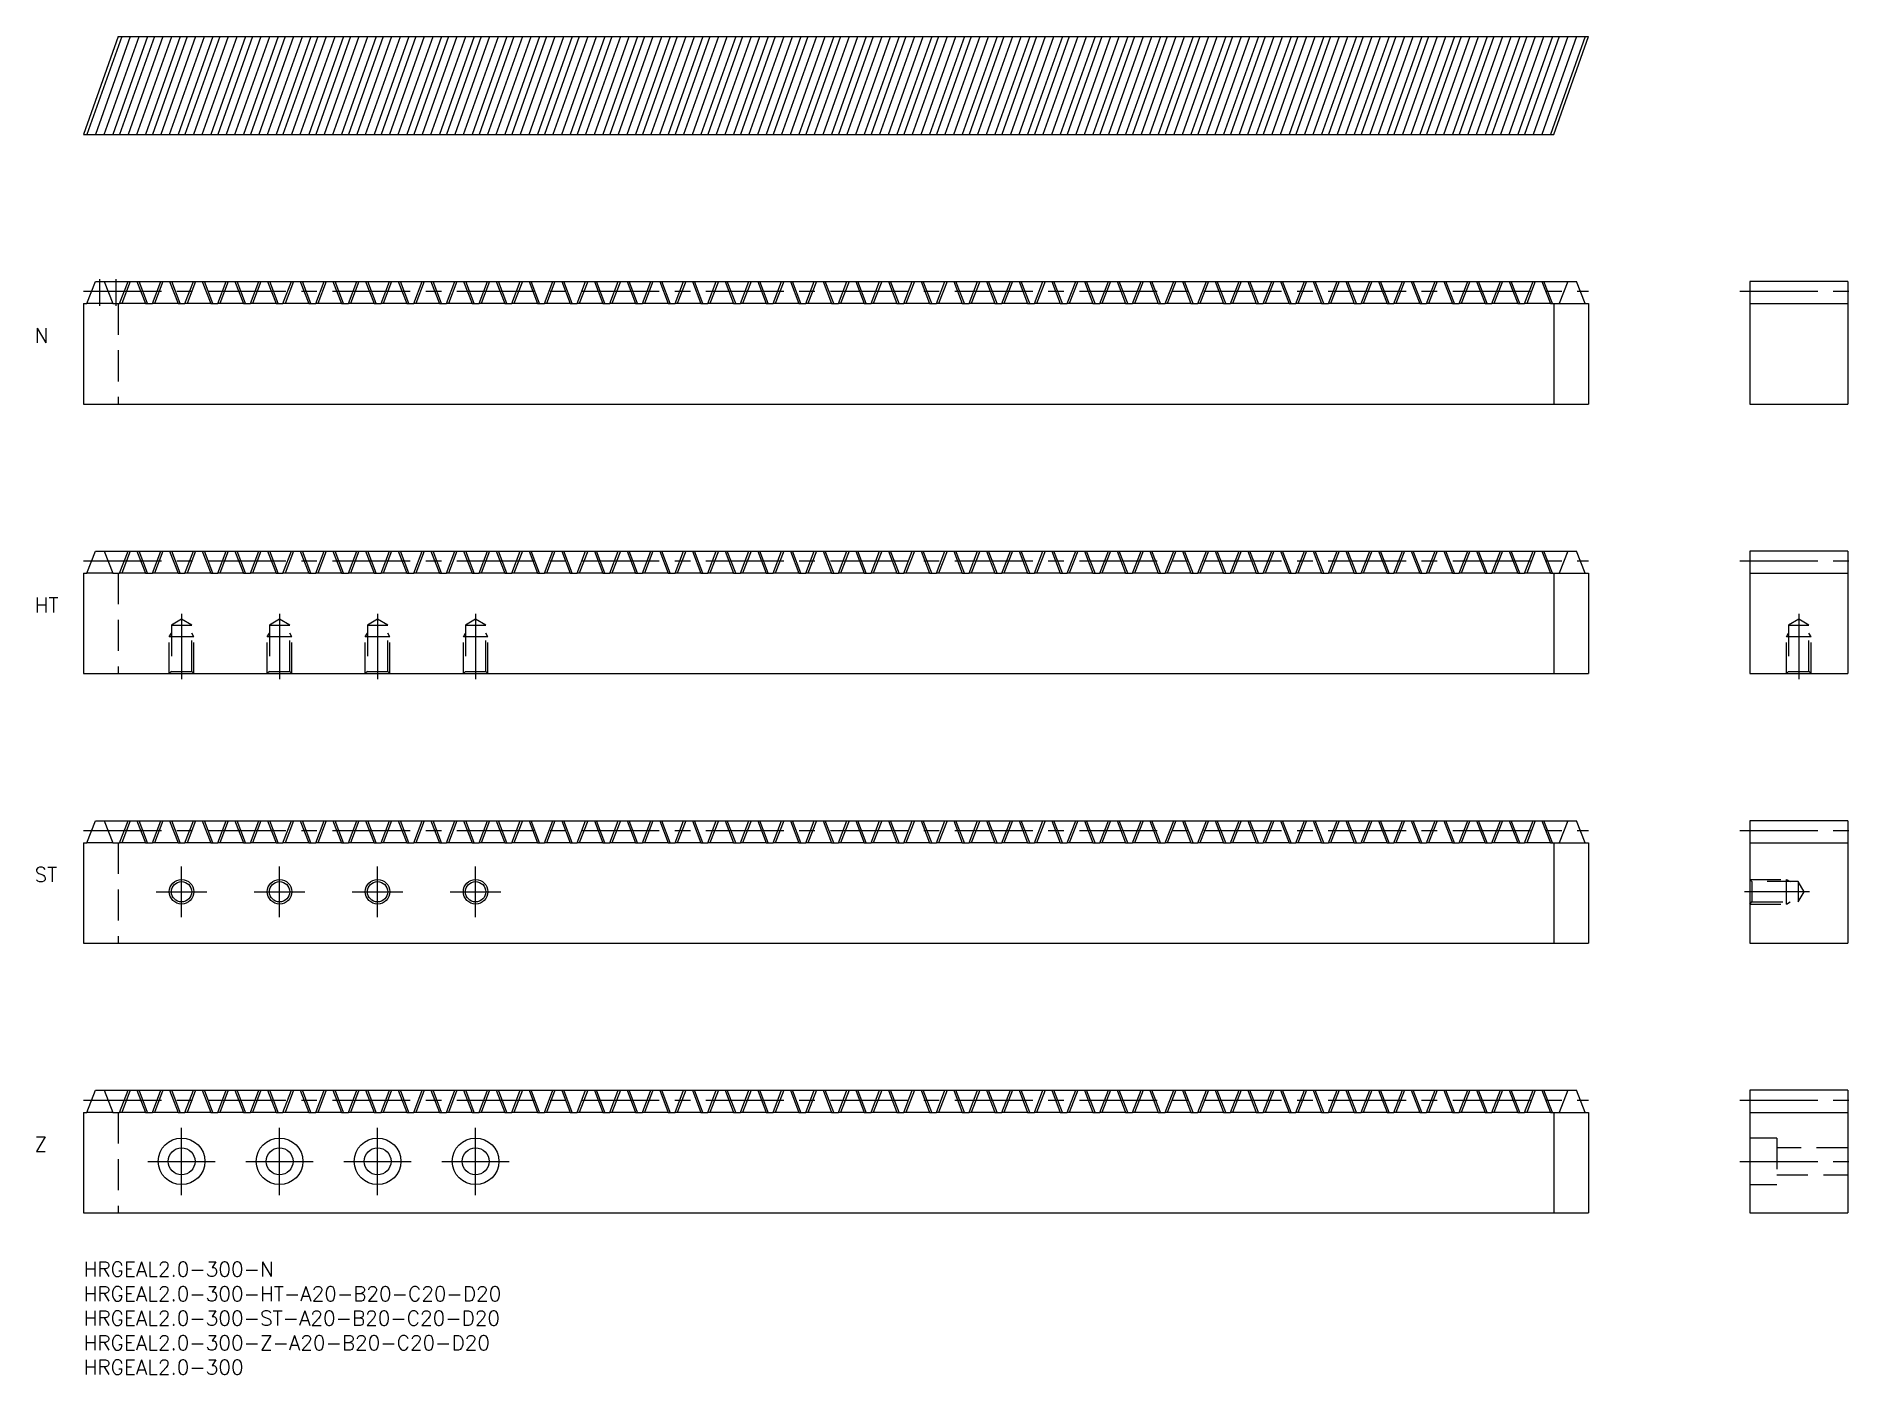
# Model space of a CAD drawing. Extents: x -10 to 362, y -23 to 250.
import ezdxf

# ---------------------------------------------------------------- set-up
doc = ezdxf.new("R2010")
doc.units = 0
doc.header["$LTSCALE"] = 0.5
doc.linetypes.add('CENTER', pattern=[50.8, 31.75, -6.35, 6.35, -6.35])
doc.linetypes.add('DASHED', pattern=[19.05, 12.7, -6.35])
for name, color, linetype in [('MSM_CENTER', 1, 'CENTER'), ('MSM_CONTINUOUS', 7, 'CONTINUOUS'), ('MSM_DASHED', 4, 'DASHED'), ('MSM_NARROW', 5, 'CONTINUOUS'), ('MSM_PART_NUMBER', 7, 'CONTINUOUS')]:
    doc.layers.add(name, color=color, linetype=linetype)
doc.styles.get("Standard").update_dxf_attribs({"font": 'txt.shx', "height": 3, "bigfont": 'bigfont.shx'})

msp = doc.modelspace()

# ---------------------------------------------------------------- texts
at = {"layer": 'MSM_PART_NUMBER'}
for s, p in [('N', (-10, 187.5)), ('HT', (-10, 132.5)), ('ST', (-10, 77.5)), ('Z', (-10, 22.5)), ('HRGEAL2.0-300-N', (0, -3)), ('HRGEAL2.0-300-HT-A20-B20-C20-D20', (0, -8)), ('HRGEAL2.0-300-ST-A20-B20-C20-D20', (0, -13)), ('HRGEAL2.0-300-Z-A20-B20-C20-D20', (0, -18)), ('HRGEAL2.0-300', (0, -23))]:
    msp.add_text(s, height=3, dxfattribs=at).set_placement(p)

# ---------------------------------------------------------------- linework, layer by layer
at = {"layer": 'MSM_CENTER'}
for p, q in [((0, 198), (307.09, 198)), ((3.33, 195.05), (3.33, 200.45)), ((6.67, 195.05), (6.67, 200.45)), ((338, 198), (362, 198)), ((0, 143), (307.09, 143)), ((338, 143), (362, 143)), ((20, 132.2), (20, 118.89)), ((40, 132.2), (40, 118.89)), ((60, 132.2), (60, 118.89)), ((80, 132.2), (80, 118.89)), ((350, 132.2), (350, 118.89)), ((0, 88), (307.09, 88)), ((338, 88), (362, 88)), ((20, 70.33), (20, 80.67)), ((40, 70.33), (40, 80.67)), ((60, 70.33), (60, 80.67)), ((80, 70.33), (80, 80.67)), ((14.83, 75.5), (25.17, 75.5)), ((34.83, 75.5), (45.17, 75.5)), ((54.83, 75.5), (65.17, 75.5)), ((74.83, 75.5), (85.17, 75.5)), ((352.21, 75.5), (338.9, 75.5)), ((0, 33), (307.09, 33)), ((338, 33), (362, 33)), ((20, 13.62), (20, 27.37)), ((40, 13.62), (40, 27.37)), ((60, 13.62), (60, 27.37)), ((80, 13.62), (80, 27.37)), ((13.12, 20.5), (26.87, 20.5)), ((33.12, 20.5), (46.87, 20.5)), ((53.13, 20.5), (66.88, 20.5)), ((73.12, 20.5), (86.88, 20.5)), ((338, 20.5), (362, 20.5))]:
    msp.add_line(p, q, dxfattribs=at)
at = {"layer": 'MSM_CONTINUOUS'}
for p, q in [((7.09, 250), (0, 230)), ((7.79, 250), (0.7, 230)), ((9.53, 250), (2.44, 230)), ((4.23, 230), (11.32, 250)), ((13.06, 250), (5.97, 230)), ((7.09, 250), (307.09, 250)), ((14.46, 250), (7.37, 230)), ((16.2, 250), (9.11, 230)), ((10.89, 230), (17.99, 250)), ((19.73, 250), (12.63, 230)), ((21.13, 250), (14.04, 230)), ((22.87, 250), (15.77, 230)), ((17.56, 230), (24.66, 250)), ((26.39, 250), (19.3, 230)), ((27.8, 250), (20.7, 230)), ((29.53, 250), (22.44, 230)), ((24.23, 230), (31.32, 250)), ((33.06, 250), (25.97, 230)), ((34.46, 250), (27.37, 230)), ((36.2, 250), (29.11, 230)), ((30.9, 230), (37.99, 250)), ((39.73, 250), (32.63, 230)), ((41.13, 250), (34.04, 230)), ((42.87, 250), (35.77, 230)), ((37.56, 230), (44.66, 250)), ((46.39, 250), (39.3, 230)), ((47.8, 250), (40.7, 230)), ((49.53, 250), (42.44, 230)), ((44.23, 230), (51.32, 250)), ((53.06, 250), (45.97, 230)), ((54.46, 250), (47.37, 230)), ((56.2, 250), (49.11, 230)), ((50.9, 230), (57.99, 250)), ((59.73, 250), (52.63, 230)), ((61.13, 250), (54.04, 230)), ((62.87, 250), (55.78, 230)), ((57.56, 230), (64.66, 250)), ((66.4, 250), (59.3, 230)), ((67.8, 250), (60.7, 230)), ((69.54, 250), (62.44, 230)), ((64.23, 230), (71.32, 250)), ((73.06, 250), (65.97, 230)), ((74.46, 250), (67.37, 230)), ((76.2, 250), (69.11, 230)), ((70.9, 230), (77.99, 250)), ((79.73, 250), (72.64, 230)), ((81.13, 250), (74.04, 230)), ((82.87, 250), (75.78, 230)), ((77.56, 230), (84.66, 250)), ((86.4, 250), (79.3, 230)), ((87.8, 250), (80.71, 230)), ((89.54, 250), (82.44, 230)), ((84.23, 230), (91.33, 250)), ((93.06, 250), (85.97, 230)), ((94.47, 250), (87.37, 230)), ((96.2, 250), (89.11, 230)), ((90.9, 230), (97.99, 250)), ((99.73, 250), (92.64, 230)), ((101.13, 250), (94.04, 230)), ((102.87, 250), (95.78, 230)), ((97.57, 230), (104.66, 250)), ((106.4, 250), (99.3, 230)), ((107.8, 250), (100.71, 230)), ((109.54, 250), (102.44, 230)), ((104.23, 230), (111.33, 250)), ((113.06, 250), (105.97, 230)), ((114.47, 250), (107.37, 230)), ((116.2, 250), (109.11, 230)), ((110.9, 230), (117.99, 250)), ((119.73, 250), (112.64, 230)), ((121.13, 250), (114.04, 230)), ((122.87, 250), (115.78, 230)), ((117.57, 230), (124.66, 250)), ((126.4, 250), (119.3, 230)), ((127.8, 250), (120.71, 230)), ((129.54, 250), (122.45, 230)), ((124.23, 230), (131.33, 250)), ((133.07, 250), (125.97, 230)), ((134.47, 250), (127.37, 230)), ((136.21, 250), (129.11, 230)), ((130.9, 230), (137.99, 250)), ((139.73, 250), (132.64, 230)), ((141.13, 250), (134.04, 230)), ((142.87, 250), (135.78, 230)), ((137.57, 230), (144.66, 250)), ((146.4, 250), (139.31, 230)), ((147.8, 250), (140.71, 230)), ((149.54, 250), (142.45, 230)), ((144.23, 230), (151.33, 250)), ((153.07, 250), (145.97, 230)), ((154.47, 250), (147.38, 230)), ((156.21, 250), (149.11, 230)), ((150.9, 230), (158, 250)), ((159.73, 250), (152.64, 230)), ((161.14, 250), (154.04, 230)), ((162.87, 250), (155.78, 230)), ((157.57, 230), (164.66, 250)), ((166.4, 250), (159.31, 230)), ((167.8, 250), (160.71, 230)), ((169.54, 250), (162.45, 230)), ((164.24, 230), (171.33, 250)), ((173.07, 250), (165.97, 230)), ((174.47, 250), (167.38, 230)), ((176.21, 250), (169.11, 230)), ((170.9, 230), (178, 250)), ((179.73, 250), (172.64, 230)), ((181.14, 250), (174.04, 230)), ((182.87, 250), (175.78, 230)), ((177.57, 230), (184.66, 250)), ((186.4, 250), (179.31, 230)), ((187.8, 250), (180.71, 230)), ((189.54, 250), (182.45, 230)), ((184.24, 230), (191.33, 250)), ((193.07, 250), (185.97, 230)), ((194.47, 250), (187.38, 230)), ((196.21, 250), (189.12, 230)), ((190.9, 230), (198, 250)), ((199.74, 250), (192.64, 230)), ((201.14, 250), (194.04, 230)), ((202.88, 250), (195.78, 230)), ((197.57, 230), (204.66, 250)), ((206.4, 250), (199.31, 230)), ((207.8, 250), (200.71, 230)), ((209.54, 250), (202.45, 230)), ((204.24, 230), (211.33, 250)), ((213.07, 250), (205.98, 230)), ((214.47, 250), (207.38, 230)), ((216.21, 250), (209.12, 230)), ((210.9, 230), (218, 250)), ((219.74, 250), (212.64, 230)), ((221.14, 250), (214.05, 230)), ((222.88, 250), (215.78, 230)), ((217.57, 230), (224.67, 250)), ((226.4, 250), (219.31, 230)), ((227.81, 250), (220.71, 230)), ((229.54, 250), (222.45, 230)), ((224.24, 230), (231.33, 250)), ((233.07, 250), (225.98, 230)), ((234.47, 250), (227.38, 230)), ((236.21, 250), (229.12, 230)), ((230.91, 230), (238, 250)), ((239.74, 250), (232.64, 230)), ((241.14, 250), (234.05, 230)), ((242.88, 250), (235.78, 230)), ((237.57, 230), (244.67, 250)), ((246.4, 250), (239.31, 230)), ((247.81, 250), (240.71, 230)), ((249.54, 250), (242.45, 230)), ((244.24, 230), (251.33, 250)), ((253.07, 250), (245.98, 230)), ((254.47, 250), (247.38, 230)), ((256.21, 250), (249.12, 230)), ((250.91, 230), (258, 250)), ((259.74, 250), (252.64, 230)), ((261.14, 250), (254.05, 230)), ((262.88, 250), (255.79, 230)), ((257.57, 230), (264.67, 250)), ((266.41, 250), (259.31, 230)), ((267.81, 250), (260.71, 230)), ((269.55, 250), (262.45, 230)), ((264.24, 230), (271.33, 250)), ((273.07, 250), (265.98, 230)), ((274.47, 250), (267.38, 230)), ((276.21, 250), (269.12, 230)), ((270.91, 230), (278, 250)), ((279.74, 250), (272.65, 230)), ((281.14, 250), (274.05, 230)), ((282.88, 250), (275.79, 230)), ((277.57, 230), (284.67, 250)), ((286.41, 250), (279.31, 230)), ((287.81, 250), (280.72, 230)), ((289.55, 250), (282.45, 230)), ((284.24, 230), (291.34, 250)), ((293.07, 250), (285.98, 230)), ((294.48, 250), (287.38, 230)), ((296.21, 250), (289.12, 230)), ((290.91, 230), (298, 250)), ((299.74, 250), (292.65, 230)), ((301.14, 250), (294.05, 230)), ((302.88, 250), (295.79, 230)), ((304.67, 250), (297.58, 230)), ((306.41, 250), (299.31, 230)), ((300, 230), (307.09, 250)), ((0, 230), (300, 230)), ((0.7, 195.5), (2.44, 200)), ((2.44, 200), (304.67, 200)), ((4.23, 200), (5.97, 195.5)), ((7.37, 195.5), (9.11, 200)), ((10.89, 200), (12.63, 195.5)), ((14.04, 195.5), (15.77, 200)), ((17.56, 200), (19.3, 195.5)), ((20.7, 195.5), (22.44, 200)), ((24.23, 200), (25.97, 195.5)), ((27.37, 195.5), (29.11, 200)), ((30.9, 200), (32.63, 195.5)), ((34.04, 195.5), (35.77, 200)), ((37.56, 200), (39.3, 195.5)), ((40.7, 195.5), (42.44, 200)), ((44.23, 200), (45.97, 195.5)), ((47.37, 195.5), (49.11, 200)), ((50.9, 200), (52.63, 195.5)), ((54.04, 195.5), (55.78, 200)), ((57.56, 200), (59.3, 195.5)), ((60.7, 195.5), (62.44, 200)), ((64.23, 200), (65.97, 195.5)), ((67.37, 195.5), (69.11, 200)), ((70.9, 200), (72.64, 195.5)), ((74.04, 195.5), (75.78, 200)), ((77.56, 200), (79.3, 195.5)), ((80.71, 195.5), (82.44, 200)), ((84.23, 200), (85.97, 195.5)), ((87.37, 195.5), (89.11, 200)), ((90.9, 200), (92.64, 195.5)), ((94.04, 195.5), (95.78, 200)), ((97.57, 200), (99.3, 195.5)), ((100.71, 195.5), (102.44, 200)), ((104.23, 200), (105.97, 195.5)), ((107.37, 195.5), (109.11, 200)), ((110.9, 200), (112.64, 195.5)), ((114.04, 195.5), (115.78, 200)), ((117.57, 200), (119.3, 195.5)), ((120.71, 195.5), (122.45, 200)), ((124.23, 200), (125.97, 195.5)), ((127.37, 195.5), (129.11, 200)), ((130.9, 200), (132.64, 195.5)), ((134.04, 195.5), (135.78, 200)), ((137.57, 200), (139.31, 195.5)), ((140.71, 195.5), (142.45, 200)), ((144.23, 200), (145.97, 195.5)), ((147.38, 195.5), (149.11, 200)), ((150.9, 200), (152.64, 195.5)), ((154.04, 195.5), (155.78, 200)), ((157.57, 200), (159.31, 195.5)), ((160.71, 195.5), (162.45, 200)), ((164.24, 200), (165.97, 195.5)), ((167.38, 195.5), (169.11, 200)), ((170.9, 200), (172.64, 195.5)), ((174.04, 195.5), (175.78, 200)), ((177.57, 200), (179.31, 195.5)), ((180.71, 195.5), (182.45, 200)), ((184.24, 200), (185.97, 195.5)), ((187.38, 195.5), (189.12, 200)), ((190.9, 200), (192.64, 195.5)), ((194.04, 195.5), (195.78, 200)), ((197.57, 200), (199.31, 195.5)), ((200.71, 195.5), (202.45, 200)), ((204.24, 200), (205.98, 195.5)), ((207.38, 195.5), (209.12, 200)), ((210.9, 200), (212.64, 195.5)), ((214.05, 195.5), (215.78, 200)), ((217.57, 200), (219.31, 195.5)), ((220.71, 195.5), (222.45, 200)), ((224.24, 200), (225.98, 195.5)), ((227.38, 195.5), (229.12, 200)), ((230.91, 200), (232.64, 195.5)), ((234.05, 195.5), (235.78, 200)), ((237.57, 200), (239.31, 195.5)), ((240.71, 195.5), (242.45, 200)), ((244.24, 200), (245.98, 195.5)), ((247.38, 195.5), (249.12, 200)), ((250.91, 200), (252.64, 195.5)), ((254.05, 195.5), (255.79, 200)), ((257.57, 200), (259.31, 195.5)), ((260.71, 195.5), (262.45, 200)), ((264.24, 200), (265.98, 195.5)), ((267.38, 195.5), (269.12, 200)), ((270.91, 200), (272.65, 195.5)), ((274.05, 195.5), (275.79, 200)), ((277.57, 200), (279.31, 195.5)), ((280.72, 195.5), (282.45, 200)), ((284.24, 200), (285.98, 195.5)), ((287.38, 195.5), (289.12, 200)), ((290.91, 200), (292.65, 195.5)), ((294.05, 195.5), (295.79, 200)), ((297.58, 200), (299.31, 195.5)), ((306.41, 195.5), (304.67, 200)), ((340, 200), (340, 175)), ((360, 200), (340, 200)), ((360, 200), (360, 175)), ((0, 195.5), (0, 175)), ((0, 195.5), (0.7, 195.5)), ((5.97, 195.5), (7.37, 195.5)), ((12.63, 195.5), (14.04, 195.5)), ((19.3, 195.5), (20.7, 195.5)), ((25.97, 195.5), (27.37, 195.5)), ((32.63, 195.5), (34.04, 195.5)), ((39.3, 195.5), (40.7, 195.5)), ((45.97, 195.5), (47.37, 195.5)), ((52.63, 195.5), (54.04, 195.5)), ((59.3, 195.5), (60.7, 195.5)), ((65.97, 195.5), (67.37, 195.5)), ((72.64, 195.5), (74.04, 195.5)), ((79.3, 195.5), (80.71, 195.5)), ((85.97, 195.5), (87.37, 195.5)), ((92.64, 195.5), (94.04, 195.5)), ((99.3, 195.5), (100.71, 195.5)), ((105.97, 195.5), (107.37, 195.5)), ((112.64, 195.5), (114.04, 195.5)), ((119.3, 195.5), (120.71, 195.5)), ((125.97, 195.5), (127.37, 195.5)), ((132.64, 195.5), (134.04, 195.5)), ((139.31, 195.5), (140.71, 195.5)), ((145.97, 195.5), (147.38, 195.5)), ((152.64, 195.5), (154.04, 195.5)), ((159.31, 195.5), (160.71, 195.5)), ((165.97, 195.5), (167.38, 195.5)), ((172.64, 195.5), (174.04, 195.5)), ((179.31, 195.5), (180.71, 195.5)), ((185.97, 195.5), (187.38, 195.5)), ((192.64, 195.5), (194.04, 195.5)), ((199.31, 195.5), (200.71, 195.5)), ((205.98, 195.5), (207.38, 195.5)), ((212.64, 195.5), (214.05, 195.5)), ((219.31, 195.5), (220.71, 195.5)), ((225.98, 195.5), (227.38, 195.5)), ((232.64, 195.5), (234.05, 195.5)), ((239.31, 195.5), (240.71, 195.5)), ((245.98, 195.5), (247.38, 195.5)), ((252.64, 195.5), (254.05, 195.5)), ((259.31, 195.5), (260.71, 195.5)), ((265.98, 195.5), (267.38, 195.5)), ((272.65, 195.5), (274.05, 195.5)), ((279.31, 195.5), (280.72, 195.5)), ((285.98, 195.5), (287.38, 195.5)), ((292.65, 195.5), (294.05, 195.5)), ((299.31, 195.5), (307.09, 195.5)), ((300, 195.5), (300, 175)), ((307.09, 195.5), (307.09, 175)), ((340, 195.5), (360, 195.5)), ((0, 175), (307.09, 175)), ((340, 175), (360, 175)), ((0.7, 140.5), (2.44, 145)), ((2.44, 145), (304.67, 145)), ((4.23, 145), (5.97, 140.5)), ((7.37, 140.5), (9.11, 145)), ((10.89, 145), (12.63, 140.5)), ((14.04, 140.5), (15.77, 145)), ((17.56, 145), (19.3, 140.5)), ((20.7, 140.5), (22.44, 145)), ((24.23, 145), (25.97, 140.5)), ((27.37, 140.5), (29.11, 145)), ((30.9, 145), (32.63, 140.5)), ((34.04, 140.5), (35.77, 145)), ((37.56, 145), (39.3, 140.5)), ((40.7, 140.5), (42.44, 145)), ((44.23, 145), (45.97, 140.5)), ((47.37, 140.5), (49.11, 145)), ((50.9, 145), (52.63, 140.5)), ((54.04, 140.5), (55.78, 145)), ((57.56, 145), (59.3, 140.5)), ((60.7, 140.5), (62.44, 145)), ((64.23, 145), (65.97, 140.5)), ((67.37, 140.5), (69.11, 145)), ((70.9, 145), (72.64, 140.5)), ((74.04, 140.5), (75.78, 145)), ((77.56, 145), (79.3, 140.5)), ((80.71, 140.5), (82.44, 145)), ((84.23, 145), (85.97, 140.5)), ((87.37, 140.5), (89.11, 145)), ((90.9, 145), (92.64, 140.5)), ((94.04, 140.5), (95.78, 145)), ((97.57, 145), (99.3, 140.5)), ((100.71, 140.5), (102.44, 145)), ((104.23, 145), (105.97, 140.5)), ((107.37, 140.5), (109.11, 145)), ((110.9, 145), (112.64, 140.5)), ((114.04, 140.5), (115.78, 145)), ((117.57, 145), (119.3, 140.5)), ((120.71, 140.5), (122.45, 145)), ((124.23, 145), (125.97, 140.5)), ((127.37, 140.5), (129.11, 145)), ((130.9, 145), (132.64, 140.5)), ((134.04, 140.5), (135.78, 145)), ((137.57, 145), (139.31, 140.5)), ((140.71, 140.5), (142.45, 145)), ((144.23, 145), (145.97, 140.5)), ((147.38, 140.5), (149.11, 145)), ((150.9, 145), (152.64, 140.5)), ((154.04, 140.5), (155.78, 145)), ((157.57, 145), (159.31, 140.5)), ((160.71, 140.5), (162.45, 145)), ((164.24, 145), (165.97, 140.5)), ((167.38, 140.5), (169.11, 145)), ((170.9, 145), (172.64, 140.5)), ((174.04, 140.5), (175.78, 145)), ((177.57, 145), (179.31, 140.5)), ((180.71, 140.5), (182.45, 145)), ((184.24, 145), (185.97, 140.5)), ((187.38, 140.5), (189.12, 145)), ((190.9, 145), (192.64, 140.5)), ((194.04, 140.5), (195.78, 145)), ((197.57, 145), (199.31, 140.5)), ((200.71, 140.5), (202.45, 145)), ((204.24, 145), (205.98, 140.5)), ((207.38, 140.5), (209.12, 145)), ((210.9, 145), (212.64, 140.5)), ((214.05, 140.5), (215.78, 145)), ((217.57, 145), (219.31, 140.5)), ((220.71, 140.5), (222.45, 145)), ((224.24, 145), (225.98, 140.5)), ((227.38, 140.5), (229.12, 145)), ((230.91, 145), (232.64, 140.5)), ((234.05, 140.5), (235.78, 145)), ((237.57, 145), (239.31, 140.5)), ((240.71, 140.5), (242.45, 145)), ((244.24, 145), (245.98, 140.5)), ((247.38, 140.5), (249.12, 145)), ((250.91, 145), (252.64, 140.5)), ((254.05, 140.5), (255.79, 145)), ((257.57, 145), (259.31, 140.5)), ((260.71, 140.5), (262.45, 145)), ((264.24, 145), (265.98, 140.5)), ((267.38, 140.5), (269.12, 145)), ((270.91, 145), (272.65, 140.5)), ((274.05, 140.5), (275.79, 145)), ((277.57, 145), (279.31, 140.5)), ((280.72, 140.5), (282.45, 145)), ((284.24, 145), (285.98, 140.5)), ((287.38, 140.5), (289.12, 145)), ((290.91, 145), (292.65, 140.5)), ((294.05, 140.5), (295.79, 145)), ((297.58, 145), (299.31, 140.5)), ((306.41, 140.5), (304.67, 145)), ((340, 145), (340, 120)), ((360, 145), (340, 145)), ((360, 145), (360, 120)), ((0, 140.5), (0, 120)), ((0, 140.5), (0.7, 140.5)), ((5.97, 140.5), (7.37, 140.5)), ((12.63, 140.5), (14.04, 140.5)), ((19.3, 140.5), (20.7, 140.5)), ((25.97, 140.5), (27.37, 140.5)), ((32.63, 140.5), (34.04, 140.5)), ((39.3, 140.5), (40.7, 140.5)), ((45.97, 140.5), (47.37, 140.5)), ((52.63, 140.5), (54.04, 140.5)), ((59.3, 140.5), (60.7, 140.5)), ((65.97, 140.5), (67.37, 140.5)), ((72.64, 140.5), (74.04, 140.5)), ((79.3, 140.5), (80.71, 140.5)), ((85.97, 140.5), (87.37, 140.5)), ((92.64, 140.5), (94.04, 140.5)), ((99.3, 140.5), (100.71, 140.5)), ((105.97, 140.5), (107.37, 140.5)), ((112.64, 140.5), (114.04, 140.5)), ((119.3, 140.5), (120.71, 140.5)), ((125.97, 140.5), (127.37, 140.5)), ((132.64, 140.5), (134.04, 140.5)), ((139.31, 140.5), (140.71, 140.5)), ((145.97, 140.5), (147.38, 140.5)), ((152.64, 140.5), (154.04, 140.5)), ((159.31, 140.5), (160.71, 140.5)), ((165.97, 140.5), (167.38, 140.5)), ((172.64, 140.5), (174.04, 140.5)), ((179.31, 140.5), (180.71, 140.5)), ((185.97, 140.5), (187.38, 140.5)), ((192.64, 140.5), (194.04, 140.5)), ((199.31, 140.5), (200.71, 140.5)), ((205.98, 140.5), (207.38, 140.5)), ((212.64, 140.5), (214.05, 140.5)), ((219.31, 140.5), (220.71, 140.5)), ((225.98, 140.5), (227.38, 140.5)), ((232.64, 140.5), (234.05, 140.5)), ((239.31, 140.5), (240.71, 140.5)), ((245.98, 140.5), (247.38, 140.5)), ((252.64, 140.5), (254.05, 140.5)), ((259.31, 140.5), (260.71, 140.5)), ((265.98, 140.5), (267.38, 140.5)), ((272.65, 140.5), (274.05, 140.5)), ((279.31, 140.5), (280.72, 140.5)), ((285.98, 140.5), (287.38, 140.5)), ((292.65, 140.5), (294.05, 140.5)), ((299.31, 140.5), (307.09, 140.5)), ((300, 140.5), (300, 120)), ((307.09, 140.5), (307.09, 120)), ((340, 140.5), (360, 140.5)), ((0, 120), (307.09, 120)), ((340, 120), (360, 120)), ((0.7, 85.5), (2.44, 90)), ((2.44, 90), (304.67, 90)), ((4.23, 90), (5.97, 85.5)), ((7.37, 85.5), (9.11, 90)), ((10.89, 90), (12.63, 85.5)), ((14.04, 85.5), (15.77, 90)), ((17.56, 90), (19.3, 85.5)), ((20.7, 85.5), (22.44, 90)), ((24.23, 90), (25.97, 85.5)), ((27.37, 85.5), (29.11, 90)), ((30.9, 90), (32.63, 85.5)), ((34.04, 85.5), (35.77, 90)), ((37.56, 90), (39.3, 85.5)), ((40.7, 85.5), (42.44, 90)), ((44.23, 90), (45.97, 85.5)), ((47.37, 85.5), (49.11, 90)), ((50.9, 90), (52.63, 85.5)), ((54.04, 85.5), (55.78, 90)), ((57.56, 90), (59.3, 85.5)), ((60.7, 85.5), (62.44, 90)), ((64.23, 90), (65.97, 85.5)), ((67.37, 85.5), (69.11, 90)), ((70.9, 90), (72.64, 85.5)), ((74.04, 85.5), (75.78, 90)), ((77.56, 90), (79.3, 85.5)), ((80.71, 85.5), (82.44, 90)), ((84.23, 90), (85.97, 85.5)), ((87.37, 85.5), (89.11, 90)), ((90.9, 90), (92.64, 85.5)), ((94.04, 85.5), (95.78, 90)), ((97.57, 90), (99.3, 85.5)), ((100.71, 85.5), (102.44, 90)), ((104.23, 90), (105.97, 85.5)), ((107.37, 85.5), (109.11, 90)), ((110.9, 90), (112.64, 85.5)), ((114.04, 85.5), (115.78, 90)), ((117.57, 90), (119.3, 85.5)), ((120.71, 85.5), (122.45, 90)), ((124.23, 90), (125.97, 85.5)), ((127.37, 85.5), (129.11, 90)), ((130.9, 90), (132.64, 85.5)), ((134.04, 85.5), (135.78, 90)), ((137.57, 90), (139.31, 85.5)), ((140.71, 85.5), (142.45, 90)), ((144.23, 90), (145.97, 85.5)), ((147.38, 85.5), (149.11, 90)), ((150.9, 90), (152.64, 85.5)), ((154.04, 85.5), (155.78, 90)), ((157.57, 90), (159.31, 85.5)), ((160.71, 85.5), (162.45, 90)), ((164.24, 90), (165.97, 85.5)), ((167.38, 85.5), (169.11, 90)), ((170.9, 90), (172.64, 85.5)), ((174.04, 85.5), (175.78, 90)), ((177.57, 90), (179.31, 85.5)), ((180.71, 85.5), (182.45, 90)), ((184.24, 90), (185.97, 85.5)), ((187.38, 85.5), (189.12, 90)), ((190.9, 90), (192.64, 85.5)), ((194.04, 85.5), (195.78, 90)), ((197.57, 90), (199.31, 85.5)), ((200.71, 85.5), (202.45, 90)), ((204.24, 90), (205.98, 85.5)), ((207.38, 85.5), (209.12, 90)), ((210.9, 90), (212.64, 85.5)), ((214.05, 85.5), (215.78, 90)), ((217.57, 90), (219.31, 85.5)), ((220.71, 85.5), (222.45, 90)), ((224.24, 90), (225.98, 85.5)), ((227.38, 85.5), (229.12, 90)), ((230.91, 90), (232.64, 85.5)), ((234.05, 85.5), (235.78, 90)), ((237.57, 90), (239.31, 85.5)), ((240.71, 85.5), (242.45, 90)), ((244.24, 90), (245.98, 85.5)), ((247.38, 85.5), (249.12, 90)), ((250.91, 90), (252.64, 85.5)), ((254.05, 85.5), (255.79, 90)), ((257.57, 90), (259.31, 85.5)), ((260.71, 85.5), (262.45, 90)), ((264.24, 90), (265.98, 85.5)), ((267.38, 85.5), (269.12, 90)), ((270.91, 90), (272.65, 85.5)), ((274.05, 85.5), (275.79, 90)), ((277.57, 90), (279.31, 85.5)), ((280.72, 85.5), (282.45, 90)), ((284.24, 90), (285.98, 85.5)), ((287.38, 85.5), (289.12, 90)), ((290.91, 90), (292.65, 85.5)), ((294.05, 85.5), (295.79, 90)), ((297.58, 90), (299.31, 85.5)), ((306.41, 85.5), (304.67, 90)), ((340, 90), (340, 65)), ((360, 90), (340, 90)), ((360, 90), (360, 65)), ((0, 85.5), (0, 65)), ((0, 85.5), (0.7, 85.5)), ((5.97, 85.5), (7.37, 85.5)), ((12.63, 85.5), (14.04, 85.5)), ((19.3, 85.5), (20.7, 85.5)), ((25.97, 85.5), (27.37, 85.5)), ((32.63, 85.5), (34.04, 85.5)), ((39.3, 85.5), (40.7, 85.5)), ((45.97, 85.5), (47.37, 85.5)), ((52.63, 85.5), (54.04, 85.5)), ((59.3, 85.5), (60.7, 85.5)), ((65.97, 85.5), (67.37, 85.5)), ((72.64, 85.5), (74.04, 85.5)), ((79.3, 85.5), (80.71, 85.5)), ((85.97, 85.5), (87.37, 85.5)), ((92.64, 85.5), (94.04, 85.5)), ((99.3, 85.5), (100.71, 85.5)), ((105.97, 85.5), (107.37, 85.5)), ((112.64, 85.5), (114.04, 85.5)), ((119.3, 85.5), (120.71, 85.5)), ((125.97, 85.5), (127.37, 85.5)), ((132.64, 85.5), (134.04, 85.5)), ((139.31, 85.5), (140.71, 85.5)), ((145.97, 85.5), (147.38, 85.5)), ((152.64, 85.5), (154.04, 85.5)), ((159.31, 85.5), (160.71, 85.5)), ((165.97, 85.5), (167.38, 85.5)), ((172.64, 85.5), (174.04, 85.5)), ((179.31, 85.5), (180.71, 85.5)), ((185.97, 85.5), (187.38, 85.5)), ((192.64, 85.5), (194.04, 85.5)), ((199.31, 85.5), (200.71, 85.5)), ((205.98, 85.5), (207.38, 85.5)), ((212.64, 85.5), (214.05, 85.5)), ((219.31, 85.5), (220.71, 85.5)), ((225.98, 85.5), (227.38, 85.5)), ((232.64, 85.5), (234.05, 85.5)), ((239.31, 85.5), (240.71, 85.5)), ((245.98, 85.5), (247.38, 85.5)), ((252.64, 85.5), (254.05, 85.5)), ((259.31, 85.5), (260.71, 85.5)), ((265.98, 85.5), (267.38, 85.5)), ((272.65, 85.5), (274.05, 85.5)), ((279.31, 85.5), (280.72, 85.5)), ((285.98, 85.5), (287.38, 85.5)), ((292.65, 85.5), (294.05, 85.5)), ((299.31, 85.5), (307.09, 85.5)), ((300, 85.5), (300, 65)), ((307.09, 85.5), (307.09, 65)), ((340, 85.5), (360, 85.5)), ((0, 65), (307.09, 65)), ((340, 65), (360, 65)), ((0.7, 30.5), (2.44, 35)), ((2.44, 35), (304.67, 35)), ((4.23, 35), (5.97, 30.5)), ((7.37, 30.5), (9.11, 35)), ((10.89, 35), (12.63, 30.5)), ((14.04, 30.5), (15.77, 35)), ((17.56, 35), (19.3, 30.5)), ((20.7, 30.5), (22.44, 35)), ((24.23, 35), (25.97, 30.5)), ((27.37, 30.5), (29.11, 35)), ((30.9, 35), (32.63, 30.5)), ((34.04, 30.5), (35.77, 35)), ((37.56, 35), (39.3, 30.5)), ((40.7, 30.5), (42.44, 35)), ((44.23, 35), (45.97, 30.5)), ((47.37, 30.5), (49.11, 35)), ((50.9, 35), (52.63, 30.5)), ((54.04, 30.5), (55.78, 35)), ((57.56, 35), (59.3, 30.5)), ((60.7, 30.5), (62.44, 35)), ((64.23, 35), (65.97, 30.5)), ((67.37, 30.5), (69.11, 35)), ((70.9, 35), (72.64, 30.5)), ((74.04, 30.5), (75.78, 35)), ((77.56, 35), (79.3, 30.5)), ((80.71, 30.5), (82.44, 35)), ((84.23, 35), (85.97, 30.5)), ((87.37, 30.5), (89.11, 35)), ((90.9, 35), (92.64, 30.5)), ((94.04, 30.5), (95.78, 35)), ((97.57, 35), (99.3, 30.5)), ((100.71, 30.5), (102.44, 35)), ((104.23, 35), (105.97, 30.5)), ((107.37, 30.5), (109.11, 35)), ((110.9, 35), (112.64, 30.5)), ((114.04, 30.5), (115.78, 35)), ((117.57, 35), (119.3, 30.5)), ((120.71, 30.5), (122.45, 35)), ((124.23, 35), (125.97, 30.5)), ((127.37, 30.5), (129.11, 35)), ((130.9, 35), (132.64, 30.5)), ((134.04, 30.5), (135.78, 35)), ((137.57, 35), (139.31, 30.5)), ((140.71, 30.5), (142.45, 35)), ((144.23, 35), (145.97, 30.5)), ((147.38, 30.5), (149.11, 35)), ((150.9, 35), (152.64, 30.5)), ((154.04, 30.5), (155.78, 35)), ((157.57, 35), (159.31, 30.5)), ((160.71, 30.5), (162.45, 35)), ((164.24, 35), (165.97, 30.5)), ((167.38, 30.5), (169.11, 35)), ((170.9, 35), (172.64, 30.5)), ((174.04, 30.5), (175.78, 35)), ((177.57, 35), (179.31, 30.5)), ((180.71, 30.5), (182.45, 35)), ((184.24, 35), (185.97, 30.5)), ((187.38, 30.5), (189.12, 35)), ((190.9, 35), (192.64, 30.5)), ((194.04, 30.5), (195.78, 35)), ((197.57, 35), (199.31, 30.5)), ((200.71, 30.5), (202.45, 35)), ((204.24, 35), (205.98, 30.5)), ((207.38, 30.5), (209.12, 35)), ((210.9, 35), (212.64, 30.5)), ((214.05, 30.5), (215.78, 35)), ((217.57, 35), (219.31, 30.5)), ((220.71, 30.5), (222.45, 35)), ((224.24, 35), (225.98, 30.5)), ((227.38, 30.5), (229.12, 35)), ((230.91, 35), (232.64, 30.5)), ((234.05, 30.5), (235.78, 35)), ((237.57, 35), (239.31, 30.5)), ((240.71, 30.5), (242.45, 35)), ((244.24, 35), (245.98, 30.5)), ((247.38, 30.5), (249.12, 35)), ((250.91, 35), (252.64, 30.5)), ((254.05, 30.5), (255.79, 35)), ((257.57, 35), (259.31, 30.5)), ((260.71, 30.5), (262.45, 35)), ((264.24, 35), (265.98, 30.5)), ((267.38, 30.5), (269.12, 35)), ((270.91, 35), (272.65, 30.5)), ((274.05, 30.5), (275.79, 35)), ((277.57, 35), (279.31, 30.5)), ((280.72, 30.5), (282.45, 35)), ((284.24, 35), (285.98, 30.5)), ((287.38, 30.5), (289.12, 35)), ((290.91, 35), (292.65, 30.5)), ((294.05, 30.5), (295.79, 35)), ((297.58, 35), (299.31, 30.5)), ((306.41, 30.5), (304.67, 35)), ((340, 35), (340, 10)), ((360, 35), (340, 35)), ((360, 35), (360, 10)), ((0, 30.5), (0, 10)), ((0, 30.5), (0.7, 30.5)), ((5.97, 30.5), (7.37, 30.5)), ((12.63, 30.5), (14.04, 30.5)), ((19.3, 30.5), (20.7, 30.5)), ((25.97, 30.5), (27.37, 30.5)), ((32.63, 30.5), (34.04, 30.5)), ((39.3, 30.5), (40.7, 30.5)), ((45.97, 30.5), (47.37, 30.5)), ((52.63, 30.5), (54.04, 30.5)), ((59.3, 30.5), (60.7, 30.5)), ((65.97, 30.5), (67.37, 30.5)), ((72.64, 30.5), (74.04, 30.5)), ((79.3, 30.5), (80.71, 30.5)), ((85.97, 30.5), (87.37, 30.5)), ((92.64, 30.5), (94.04, 30.5)), ((99.3, 30.5), (100.71, 30.5)), ((105.97, 30.5), (107.37, 30.5)), ((112.64, 30.5), (114.04, 30.5)), ((119.3, 30.5), (120.71, 30.5)), ((125.97, 30.5), (127.37, 30.5)), ((132.64, 30.5), (134.04, 30.5)), ((139.31, 30.5), (140.71, 30.5)), ((145.97, 30.5), (147.38, 30.5)), ((152.64, 30.5), (154.04, 30.5)), ((159.31, 30.5), (160.71, 30.5)), ((165.97, 30.5), (167.38, 30.5)), ((172.64, 30.5), (174.04, 30.5)), ((179.31, 30.5), (180.71, 30.5)), ((185.97, 30.5), (187.38, 30.5)), ((192.64, 30.5), (194.04, 30.5)), ((199.31, 30.5), (200.71, 30.5)), ((205.98, 30.5), (207.38, 30.5)), ((212.64, 30.5), (214.05, 30.5)), ((219.31, 30.5), (220.71, 30.5)), ((225.98, 30.5), (227.38, 30.5)), ((232.64, 30.5), (234.05, 30.5)), ((239.31, 30.5), (240.71, 30.5)), ((245.98, 30.5), (247.38, 30.5)), ((252.64, 30.5), (254.05, 30.5)), ((259.31, 30.5), (260.71, 30.5)), ((265.98, 30.5), (267.38, 30.5)), ((272.65, 30.5), (274.05, 30.5)), ((279.31, 30.5), (280.72, 30.5)), ((285.98, 30.5), (287.38, 30.5)), ((292.65, 30.5), (294.05, 30.5)), ((299.31, 30.5), (307.09, 30.5)), ((300, 30.5), (300, 10)), ((307.09, 30.5), (307.09, 10)), ((340, 30.5), (360, 30.5)), ((0, 10), (307.09, 10)), ((340, 10), (360, 10))]:
    msp.add_line(p, q, dxfattribs=at)
for centre, radius in [((20, 75.5), 2.07), ((40, 75.5), 2.07), ((60, 75.5), 2.07), ((80, 75.5), 2.07), ((20, 20.5), 4.75), ((20, 20.5), 2.75), ((40, 20.5), 4.75), ((40, 20.5), 2.75), ((60, 20.5), 4.75), ((60, 20.5), 2.75), ((80, 20.5), 4.75), ((80, 20.5), 2.75)]:
    msp.add_circle(centre, radius, dxfattribs=at)
at = {"layer": 'MSM_DASHED'}
for p, q in [((9.53, 200), (7.79, 195.5)), ((13.06, 195.5), (11.32, 200)), ((16.2, 200), (14.46, 195.5)), ((19.73, 195.5), (17.99, 200)), ((22.87, 200), (21.13, 195.5)), ((26.39, 195.5), (24.66, 200)), ((29.53, 200), (27.8, 195.5)), ((33.06, 195.5), (31.32, 200)), ((36.2, 200), (34.46, 195.5)), ((39.73, 195.5), (37.99, 200)), ((42.87, 200), (41.13, 195.5)), ((46.39, 195.5), (44.66, 200)), ((49.53, 200), (47.8, 195.5)), ((53.06, 195.5), (51.32, 200)), ((56.2, 200), (54.46, 195.5)), ((59.73, 195.5), (57.99, 200)), ((62.87, 200), (61.13, 195.5)), ((66.4, 195.5), (64.66, 200)), ((69.54, 200), (67.8, 195.5)), ((73.06, 195.5), (71.32, 200)), ((76.2, 200), (74.46, 195.5)), ((79.73, 195.5), (77.99, 200)), ((82.87, 200), (81.13, 195.5)), ((86.4, 195.5), (84.66, 200)), ((89.54, 200), (87.8, 195.5)), ((93.06, 195.5), (91.33, 200)), ((96.2, 200), (94.47, 195.5)), ((99.73, 195.5), (97.99, 200)), ((102.87, 200), (101.13, 195.5)), ((106.4, 195.5), (104.66, 200)), ((109.54, 200), (107.8, 195.5)), ((113.06, 195.5), (111.33, 200)), ((116.2, 200), (114.47, 195.5)), ((119.73, 195.5), (117.99, 200)), ((122.87, 200), (121.13, 195.5)), ((126.4, 195.5), (124.66, 200)), ((129.54, 200), (127.8, 195.5)), ((133.07, 195.5), (131.33, 200)), ((136.21, 200), (134.47, 195.5)), ((139.73, 195.5), (137.99, 200)), ((142.87, 200), (141.13, 195.5)), ((146.4, 195.5), (144.66, 200)), ((149.54, 200), (147.8, 195.5)), ((153.07, 195.5), (151.33, 200)), ((156.21, 200), (154.47, 195.5)), ((159.73, 195.5), (158, 200)), ((162.87, 200), (161.14, 195.5)), ((166.4, 195.5), (164.66, 200)), ((169.54, 200), (167.8, 195.5)), ((173.07, 195.5), (171.33, 200)), ((176.21, 200), (174.47, 195.5)), ((179.73, 195.5), (178, 200)), ((182.87, 200), (181.14, 195.5)), ((186.4, 195.5), (184.66, 200)), ((189.54, 200), (187.8, 195.5)), ((193.07, 195.5), (191.33, 200)), ((196.21, 200), (194.47, 195.5)), ((199.74, 195.5), (198, 200)), ((202.88, 200), (201.14, 195.5)), ((206.4, 195.5), (204.66, 200)), ((209.54, 200), (207.8, 195.5)), ((213.07, 195.5), (211.33, 200)), ((216.21, 200), (214.47, 195.5)), ((219.74, 195.5), (218, 200)), ((222.88, 200), (221.14, 195.5)), ((226.4, 195.5), (224.67, 200)), ((229.54, 200), (227.81, 195.5)), ((233.07, 195.5), (231.33, 200)), ((236.21, 200), (234.47, 195.5)), ((239.74, 195.5), (238, 200)), ((242.88, 200), (241.14, 195.5)), ((246.4, 195.5), (244.67, 200)), ((249.54, 200), (247.81, 195.5)), ((253.07, 195.5), (251.33, 200)), ((256.21, 200), (254.47, 195.5)), ((259.74, 195.5), (258, 200)), ((262.88, 200), (261.14, 195.5)), ((266.41, 195.5), (264.67, 200)), ((269.55, 200), (267.81, 195.5)), ((273.07, 195.5), (271.33, 200)), ((276.21, 200), (274.47, 195.5)), ((279.74, 195.5), (278, 200)), ((282.88, 200), (281.14, 195.5)), ((286.41, 195.5), (284.67, 200)), ((289.55, 200), (287.81, 195.5)), ((293.07, 195.5), (291.34, 200)), ((296.21, 200), (294.48, 195.5)), ((299.74, 195.5), (298, 200)), ((302.88, 200), (301.14, 195.5)), ((5.97, 195.5), (0.7, 195.5)), ((7.09, 195.5), (7.09, 175)), ((12.63, 195.5), (7.37, 195.5)), ((19.3, 195.5), (14.04, 195.5)), ((25.97, 195.5), (20.7, 195.5)), ((32.63, 195.5), (27.37, 195.5)), ((39.3, 195.5), (34.04, 195.5)), ((45.97, 195.5), (40.7, 195.5)), ((52.63, 195.5), (47.37, 195.5)), ((59.3, 195.5), (54.04, 195.5)), ((65.97, 195.5), (60.7, 195.5)), ((72.64, 195.5), (67.37, 195.5)), ((79.3, 195.5), (74.04, 195.5)), ((85.97, 195.5), (80.71, 195.5)), ((92.64, 195.5), (87.37, 195.5)), ((99.3, 195.5), (94.04, 195.5)), ((105.97, 195.5), (100.71, 195.5)), ((112.64, 195.5), (107.37, 195.5)), ((119.3, 195.5), (114.04, 195.5)), ((125.97, 195.5), (120.71, 195.5)), ((132.64, 195.5), (127.37, 195.5)), ((139.31, 195.5), (134.04, 195.5)), ((145.97, 195.5), (140.71, 195.5)), ((152.64, 195.5), (147.38, 195.5)), ((159.31, 195.5), (154.04, 195.5)), ((165.97, 195.5), (160.71, 195.5)), ((172.64, 195.5), (167.38, 195.5)), ((179.31, 195.5), (174.04, 195.5)), ((185.97, 195.5), (180.71, 195.5)), ((192.64, 195.5), (187.38, 195.5)), ((199.31, 195.5), (194.04, 195.5)), ((205.98, 195.5), (200.71, 195.5)), ((212.64, 195.5), (207.38, 195.5)), ((219.31, 195.5), (214.05, 195.5)), ((225.98, 195.5), (220.71, 195.5)), ((232.64, 195.5), (227.38, 195.5)), ((239.31, 195.5), (234.05, 195.5)), ((245.98, 195.5), (240.71, 195.5)), ((252.64, 195.5), (247.38, 195.5)), ((259.31, 195.5), (254.05, 195.5)), ((265.98, 195.5), (260.71, 195.5)), ((272.65, 195.5), (267.38, 195.5)), ((279.31, 195.5), (274.05, 195.5)), ((285.98, 195.5), (280.72, 195.5)), ((292.65, 195.5), (287.38, 195.5)), ((299.31, 195.5), (294.05, 195.5)), ((9.53, 145), (7.79, 140.5)), ((13.06, 140.5), (11.32, 145)), ((16.2, 145), (14.46, 140.5)), ((19.73, 140.5), (17.99, 145)), ((22.87, 145), (21.13, 140.5)), ((26.39, 140.5), (24.66, 145)), ((29.53, 145), (27.8, 140.5)), ((33.06, 140.5), (31.32, 145)), ((36.2, 145), (34.46, 140.5)), ((39.73, 140.5), (37.99, 145)), ((42.87, 145), (41.13, 140.5)), ((46.39, 140.5), (44.66, 145)), ((49.53, 145), (47.8, 140.5)), ((53.06, 140.5), (51.32, 145)), ((56.2, 145), (54.46, 140.5)), ((59.73, 140.5), (57.99, 145)), ((62.87, 145), (61.13, 140.5)), ((66.4, 140.5), (64.66, 145)), ((69.54, 145), (67.8, 140.5)), ((73.06, 140.5), (71.32, 145)), ((76.2, 145), (74.46, 140.5)), ((79.73, 140.5), (77.99, 145)), ((82.87, 145), (81.13, 140.5)), ((86.4, 140.5), (84.66, 145)), ((89.54, 145), (87.8, 140.5)), ((93.06, 140.5), (91.33, 145)), ((96.2, 145), (94.47, 140.5)), ((99.73, 140.5), (97.99, 145)), ((102.87, 145), (101.13, 140.5)), ((106.4, 140.5), (104.66, 145)), ((109.54, 145), (107.8, 140.5)), ((113.06, 140.5), (111.33, 145)), ((116.2, 145), (114.47, 140.5)), ((119.73, 140.5), (117.99, 145)), ((122.87, 145), (121.13, 140.5)), ((126.4, 140.5), (124.66, 145)), ((129.54, 145), (127.8, 140.5)), ((133.07, 140.5), (131.33, 145)), ((136.21, 145), (134.47, 140.5)), ((139.73, 140.5), (137.99, 145)), ((142.87, 145), (141.13, 140.5)), ((146.4, 140.5), (144.66, 145)), ((149.54, 145), (147.8, 140.5)), ((153.07, 140.5), (151.33, 145)), ((156.21, 145), (154.47, 140.5)), ((159.73, 140.5), (158, 145)), ((162.87, 145), (161.14, 140.5)), ((166.4, 140.5), (164.66, 145)), ((169.54, 145), (167.8, 140.5)), ((173.07, 140.5), (171.33, 145)), ((176.21, 145), (174.47, 140.5)), ((179.73, 140.5), (178, 145)), ((182.87, 145), (181.14, 140.5)), ((186.4, 140.5), (184.66, 145)), ((189.54, 145), (187.8, 140.5)), ((193.07, 140.5), (191.33, 145)), ((196.21, 145), (194.47, 140.5)), ((199.74, 140.5), (198, 145)), ((202.88, 145), (201.14, 140.5)), ((206.4, 140.5), (204.66, 145)), ((209.54, 145), (207.8, 140.5)), ((213.07, 140.5), (211.33, 145)), ((216.21, 145), (214.47, 140.5)), ((219.74, 140.5), (218, 145)), ((222.88, 145), (221.14, 140.5)), ((226.4, 140.5), (224.67, 145)), ((229.54, 145), (227.81, 140.5)), ((233.07, 140.5), (231.33, 145)), ((236.21, 145), (234.47, 140.5)), ((239.74, 140.5), (238, 145)), ((242.88, 145), (241.14, 140.5)), ((246.4, 140.5), (244.67, 145)), ((249.54, 145), (247.81, 140.5)), ((253.07, 140.5), (251.33, 145)), ((256.21, 145), (254.47, 140.5)), ((259.74, 140.5), (258, 145)), ((262.88, 145), (261.14, 140.5)), ((266.41, 140.5), (264.67, 145)), ((269.55, 145), (267.81, 140.5)), ((273.07, 140.5), (271.33, 145)), ((276.21, 145), (274.47, 140.5)), ((279.74, 140.5), (278, 145)), ((282.88, 145), (281.14, 140.5)), ((286.41, 140.5), (284.67, 145)), ((289.55, 145), (287.81, 140.5)), ((293.07, 140.5), (291.34, 145)), ((296.21, 145), (294.48, 140.5)), ((299.74, 140.5), (298, 145)), ((302.88, 145), (301.14, 140.5)), ((5.97, 140.5), (0.7, 140.5)), ((7.09, 140.5), (7.09, 120)), ((12.63, 140.5), (7.37, 140.5)), ((19.3, 140.5), (14.04, 140.5)), ((25.97, 140.5), (20.7, 140.5)), ((32.63, 140.5), (27.37, 140.5)), ((39.3, 140.5), (34.04, 140.5)), ((45.97, 140.5), (40.7, 140.5)), ((52.63, 140.5), (47.37, 140.5)), ((59.3, 140.5), (54.04, 140.5)), ((65.97, 140.5), (60.7, 140.5)), ((72.64, 140.5), (67.37, 140.5)), ((79.3, 140.5), (74.04, 140.5)), ((85.97, 140.5), (80.71, 140.5)), ((92.64, 140.5), (87.37, 140.5)), ((99.3, 140.5), (94.04, 140.5)), ((105.97, 140.5), (100.71, 140.5)), ((112.64, 140.5), (107.37, 140.5)), ((119.3, 140.5), (114.04, 140.5)), ((125.97, 140.5), (120.71, 140.5)), ((132.64, 140.5), (127.37, 140.5)), ((139.31, 140.5), (134.04, 140.5)), ((145.97, 140.5), (140.71, 140.5)), ((152.64, 140.5), (147.38, 140.5)), ((159.31, 140.5), (154.04, 140.5)), ((165.97, 140.5), (160.71, 140.5)), ((172.64, 140.5), (167.38, 140.5)), ((179.31, 140.5), (174.04, 140.5)), ((185.97, 140.5), (180.71, 140.5)), ((192.64, 140.5), (187.38, 140.5)), ((199.31, 140.5), (194.04, 140.5)), ((205.98, 140.5), (200.71, 140.5)), ((212.64, 140.5), (207.38, 140.5)), ((219.31, 140.5), (214.05, 140.5)), ((225.98, 140.5), (220.71, 140.5)), ((232.64, 140.5), (227.38, 140.5)), ((239.31, 140.5), (234.05, 140.5)), ((245.98, 140.5), (240.71, 140.5)), ((252.64, 140.5), (247.38, 140.5)), ((259.31, 140.5), (254.05, 140.5)), ((265.98, 140.5), (260.71, 140.5)), ((272.65, 140.5), (267.38, 140.5)), ((279.31, 140.5), (274.05, 140.5)), ((285.98, 140.5), (280.72, 140.5)), ((292.65, 140.5), (287.38, 140.5)), ((299.31, 140.5), (294.05, 140.5)), ((20, 131.09), (17.93, 129.9)), ((22.07, 129.9), (20, 131.09)), ((40, 131.09), (37.93, 129.9)), ((42.07, 129.9), (40, 131.09)), ((60, 131.09), (57.93, 129.9)), ((62.07, 129.9), (60, 131.09)), ((80, 131.09), (77.93, 129.9)), ((82.07, 129.9), (80, 131.09)), ((350, 131.09), (347.93, 129.9)), ((352.07, 129.9), (350, 131.09)), ((17.5, 127.5), (17.93, 128.25)), ((17.5, 120), (17.5, 127.5)), ((22.5, 127.5), (17.5, 127.5)), ((17.93, 129.9), (20, 129.9)), ((17.93, 129.9), (17.93, 120.43)), ((20, 129.9), (22.07, 129.9)), ((22.07, 120.43), (22.07, 129.9)), ((22.5, 127.5), (22.07, 128.25)), ((22.5, 120), (22.5, 127.5)), ((37.5, 127.5), (37.93, 128.25)), ((37.5, 120), (37.5, 127.5)), ((42.5, 127.5), (37.5, 127.5)), ((37.93, 129.9), (40, 129.9)), ((37.93, 129.9), (37.93, 120.43)), ((40, 129.9), (42.07, 129.9)), ((42.07, 120.43), (42.07, 129.9)), ((42.5, 127.5), (42.07, 128.25)), ((42.5, 120), (42.5, 127.5)), ((57.5, 127.5), (57.93, 128.25)), ((57.5, 120), (57.5, 127.5)), ((62.5, 127.5), (57.5, 127.5)), ((57.93, 129.9), (60, 129.9)), ((57.93, 129.9), (57.93, 120.43)), ((60, 129.9), (62.07, 129.9)), ((62.07, 120.43), (62.07, 129.9)), ((62.5, 127.5), (62.07, 128.25)), ((62.5, 120), (62.5, 127.5)), ((77.5, 127.5), (77.93, 128.25)), ((77.5, 120), (77.5, 127.5)), ((82.5, 127.5), (77.5, 127.5)), ((77.93, 129.9), (80, 129.9)), ((77.93, 129.9), (77.93, 120.43)), ((80, 129.9), (82.07, 129.9)), ((82.07, 120.43), (82.07, 129.9)), ((82.5, 127.5), (82.07, 128.25)), ((82.5, 120), (82.5, 127.5)), ((347.5, 127.5), (347.93, 128.25)), ((347.5, 120), (347.5, 127.5)), ((352.5, 127.5), (347.5, 127.5)), ((347.5, 120), (347.5, 127.5)), ((352.5, 127.5), (347.5, 127.5)), ((347.93, 129.9), (352.07, 129.9)), ((347.93, 129.9), (347.93, 120.43)), ((352.07, 120.43), (352.07, 129.9)), ((352.5, 127.5), (352.07, 128.25)), ((352.5, 120), (352.5, 127.5)), ((352.5, 120), (352.5, 127.5)), ((17.93, 120.43), (17.5, 120)), ((17.93, 120.43), (20, 120.43)), ((20, 120.43), (22.07, 120.43)), ((22.5, 120), (22.07, 120.43)), ((37.93, 120.43), (37.5, 120)), ((37.93, 120.43), (40, 120.43)), ((40, 120.43), (42.07, 120.43)), ((42.5, 120), (42.07, 120.43)), ((57.93, 120.43), (57.5, 120)), ((57.93, 120.43), (60, 120.43)), ((60, 120.43), (62.07, 120.43)), ((62.5, 120), (62.07, 120.43)), ((77.93, 120.43), (77.5, 120)), ((77.93, 120.43), (80, 120.43)), ((80, 120.43), (82.07, 120.43)), ((82.5, 120), (82.07, 120.43)), ((347.93, 120.43), (347.5, 120)), ((347.93, 120.43), (352.07, 120.43)), ((352.5, 120), (352.07, 120.43)), ((9.53, 90), (7.79, 85.5)), ((13.06, 85.5), (11.32, 90)), ((16.2, 90), (14.46, 85.5)), ((19.73, 85.5), (17.99, 90)), ((22.87, 90), (21.13, 85.5)), ((26.39, 85.5), (24.66, 90)), ((29.53, 90), (27.8, 85.5)), ((33.06, 85.5), (31.32, 90)), ((36.2, 90), (34.46, 85.5)), ((39.73, 85.5), (37.99, 90)), ((42.87, 90), (41.13, 85.5)), ((46.39, 85.5), (44.66, 90)), ((49.53, 90), (47.8, 85.5)), ((53.06, 85.5), (51.32, 90)), ((56.2, 90), (54.46, 85.5)), ((59.73, 85.5), (57.99, 90)), ((62.87, 90), (61.13, 85.5)), ((66.4, 85.5), (64.66, 90)), ((69.54, 90), (67.8, 85.5)), ((73.06, 85.5), (71.32, 90)), ((76.2, 90), (74.46, 85.5)), ((79.73, 85.5), (77.99, 90)), ((82.87, 90), (81.13, 85.5)), ((86.4, 85.5), (84.66, 90)), ((89.54, 90), (87.8, 85.5)), ((93.06, 85.5), (91.33, 90)), ((96.2, 90), (94.47, 85.5)), ((99.73, 85.5), (97.99, 90)), ((102.87, 90), (101.13, 85.5)), ((106.4, 85.5), (104.66, 90)), ((109.54, 90), (107.8, 85.5)), ((113.06, 85.5), (111.33, 90)), ((116.2, 90), (114.47, 85.5)), ((119.73, 85.5), (117.99, 90)), ((122.87, 90), (121.13, 85.5)), ((126.4, 85.5), (124.66, 90)), ((129.54, 90), (127.8, 85.5)), ((133.07, 85.5), (131.33, 90)), ((136.21, 90), (134.47, 85.5)), ((139.73, 85.5), (137.99, 90)), ((142.87, 90), (141.13, 85.5)), ((146.4, 85.5), (144.66, 90)), ((149.54, 90), (147.8, 85.5)), ((153.07, 85.5), (151.33, 90)), ((156.21, 90), (154.47, 85.5)), ((159.73, 85.5), (158, 90)), ((162.87, 90), (161.14, 85.5)), ((166.4, 85.5), (164.66, 90)), ((169.54, 90), (167.8, 85.5)), ((173.07, 85.5), (171.33, 90)), ((176.21, 90), (174.47, 85.5)), ((179.73, 85.5), (178, 90)), ((182.87, 90), (181.14, 85.5)), ((186.4, 85.5), (184.66, 90)), ((189.54, 90), (187.8, 85.5)), ((193.07, 85.5), (191.33, 90)), ((196.21, 90), (194.47, 85.5)), ((199.74, 85.5), (198, 90)), ((202.88, 90), (201.14, 85.5)), ((206.4, 85.5), (204.66, 90)), ((209.54, 90), (207.8, 85.5)), ((213.07, 85.5), (211.33, 90)), ((216.21, 90), (214.47, 85.5)), ((219.74, 85.5), (218, 90)), ((222.88, 90), (221.14, 85.5)), ((226.4, 85.5), (224.67, 90)), ((229.54, 90), (227.81, 85.5)), ((233.07, 85.5), (231.33, 90)), ((236.21, 90), (234.47, 85.5)), ((239.74, 85.5), (238, 90)), ((242.88, 90), (241.14, 85.5)), ((246.4, 85.5), (244.67, 90)), ((249.54, 90), (247.81, 85.5)), ((253.07, 85.5), (251.33, 90)), ((256.21, 90), (254.47, 85.5)), ((259.74, 85.5), (258, 90)), ((262.88, 90), (261.14, 85.5)), ((266.41, 85.5), (264.67, 90)), ((269.55, 90), (267.81, 85.5)), ((273.07, 85.5), (271.33, 90)), ((276.21, 90), (274.47, 85.5)), ((279.74, 85.5), (278, 90)), ((282.88, 90), (281.14, 85.5)), ((286.41, 85.5), (284.67, 90)), ((289.55, 90), (287.81, 85.5)), ((293.07, 85.5), (291.34, 90)), ((296.21, 90), (294.48, 85.5)), ((299.74, 85.5), (298, 90)), ((302.88, 90), (301.14, 85.5)), ((5.97, 85.5), (0.7, 85.5)), ((7.09, 85.5), (7.09, 65)), ((12.63, 85.5), (7.37, 85.5)), ((19.3, 85.5), (14.04, 85.5)), ((25.97, 85.5), (20.7, 85.5)), ((32.63, 85.5), (27.37, 85.5)), ((39.3, 85.5), (34.04, 85.5)), ((45.97, 85.5), (40.7, 85.5)), ((52.63, 85.5), (47.37, 85.5)), ((59.3, 85.5), (54.04, 85.5)), ((65.97, 85.5), (60.7, 85.5)), ((72.64, 85.5), (67.37, 85.5)), ((79.3, 85.5), (74.04, 85.5)), ((85.97, 85.5), (80.71, 85.5)), ((92.64, 85.5), (87.37, 85.5)), ((99.3, 85.5), (94.04, 85.5)), ((105.97, 85.5), (100.71, 85.5)), ((112.64, 85.5), (107.37, 85.5)), ((119.3, 85.5), (114.04, 85.5)), ((125.97, 85.5), (120.71, 85.5)), ((132.64, 85.5), (127.37, 85.5)), ((139.31, 85.5), (134.04, 85.5)), ((145.97, 85.5), (140.71, 85.5)), ((152.64, 85.5), (147.38, 85.5)), ((159.31, 85.5), (154.04, 85.5)), ((165.97, 85.5), (160.71, 85.5)), ((172.64, 85.5), (167.38, 85.5)), ((179.31, 85.5), (174.04, 85.5)), ((185.97, 85.5), (180.71, 85.5)), ((192.64, 85.5), (187.38, 85.5)), ((199.31, 85.5), (194.04, 85.5)), ((205.98, 85.5), (200.71, 85.5)), ((212.64, 85.5), (207.38, 85.5)), ((219.31, 85.5), (214.05, 85.5)), ((225.98, 85.5), (220.71, 85.5)), ((232.64, 85.5), (227.38, 85.5)), ((239.31, 85.5), (234.05, 85.5)), ((245.98, 85.5), (240.71, 85.5)), ((252.64, 85.5), (247.38, 85.5)), ((259.31, 85.5), (254.05, 85.5)), ((265.98, 85.5), (260.71, 85.5)), ((272.65, 85.5), (267.38, 85.5)), ((279.31, 85.5), (274.05, 85.5)), ((285.98, 85.5), (280.72, 85.5)), ((292.65, 85.5), (287.38, 85.5)), ((299.31, 85.5), (294.05, 85.5)), ((340.43, 77.57), (340, 78)), ((340, 78), (347.5, 78)), ((340, 78), (347.5, 78)), ((340.43, 77.57), (340.43, 73.43)), ((349.9, 77.57), (340.43, 77.57)), ((347.5, 73), (347.5, 78)), ((347.5, 73), (347.5, 78)), ((347.5, 78), (348.25, 77.57)), ((349.9, 77.57), (349.9, 73.43)), ((351.09, 75.5), (349.9, 77.57)), ((349.9, 73.43), (351.09, 75.5)), ((340, 73), (340.43, 73.43)), ((340, 73), (347.5, 73)), ((340, 73), (347.5, 73)), ((340.43, 73.43), (349.9, 73.43)), ((347.5, 73), (348.25, 73.43)), ((9.53, 35), (7.79, 30.5)), ((13.06, 30.5), (11.32, 35)), ((16.2, 35), (14.46, 30.5)), ((19.73, 30.5), (17.99, 35)), ((22.87, 35), (21.13, 30.5)), ((26.39, 30.5), (24.66, 35)), ((29.53, 35), (27.8, 30.5)), ((33.06, 30.5), (31.32, 35)), ((36.2, 35), (34.46, 30.5)), ((39.73, 30.5), (37.99, 35)), ((42.87, 35), (41.13, 30.5)), ((46.39, 30.5), (44.66, 35)), ((49.53, 35), (47.8, 30.5)), ((53.06, 30.5), (51.32, 35)), ((56.2, 35), (54.46, 30.5)), ((59.73, 30.5), (57.99, 35)), ((62.87, 35), (61.13, 30.5)), ((66.4, 30.5), (64.66, 35)), ((69.54, 35), (67.8, 30.5)), ((73.06, 30.5), (71.32, 35)), ((76.2, 35), (74.46, 30.5)), ((79.73, 30.5), (77.99, 35)), ((82.87, 35), (81.13, 30.5)), ((86.4, 30.5), (84.66, 35)), ((89.54, 35), (87.8, 30.5)), ((93.06, 30.5), (91.33, 35)), ((96.2, 35), (94.47, 30.5)), ((99.73, 30.5), (97.99, 35)), ((102.87, 35), (101.13, 30.5)), ((106.4, 30.5), (104.66, 35)), ((109.54, 35), (107.8, 30.5)), ((113.06, 30.5), (111.33, 35)), ((116.2, 35), (114.47, 30.5)), ((119.73, 30.5), (117.99, 35)), ((122.87, 35), (121.13, 30.5)), ((126.4, 30.5), (124.66, 35)), ((129.54, 35), (127.8, 30.5)), ((133.07, 30.5), (131.33, 35)), ((136.21, 35), (134.47, 30.5)), ((139.73, 30.5), (137.99, 35)), ((142.87, 35), (141.13, 30.5)), ((146.4, 30.5), (144.66, 35)), ((149.54, 35), (147.8, 30.5)), ((153.07, 30.5), (151.33, 35)), ((156.21, 35), (154.47, 30.5)), ((159.73, 30.5), (158, 35)), ((162.87, 35), (161.14, 30.5)), ((166.4, 30.5), (164.66, 35)), ((169.54, 35), (167.8, 30.5)), ((173.07, 30.5), (171.33, 35)), ((176.21, 35), (174.47, 30.5)), ((179.73, 30.5), (178, 35)), ((182.87, 35), (181.14, 30.5)), ((186.4, 30.5), (184.66, 35)), ((189.54, 35), (187.8, 30.5)), ((193.07, 30.5), (191.33, 35)), ((196.21, 35), (194.47, 30.5)), ((199.74, 30.5), (198, 35)), ((202.88, 35), (201.14, 30.5)), ((206.4, 30.5), (204.66, 35)), ((209.54, 35), (207.8, 30.5)), ((213.07, 30.5), (211.33, 35)), ((216.21, 35), (214.47, 30.5)), ((219.74, 30.5), (218, 35)), ((222.88, 35), (221.14, 30.5)), ((226.4, 30.5), (224.67, 35)), ((229.54, 35), (227.81, 30.5)), ((233.07, 30.5), (231.33, 35)), ((236.21, 35), (234.47, 30.5)), ((239.74, 30.5), (238, 35)), ((242.88, 35), (241.14, 30.5)), ((246.4, 30.5), (244.67, 35)), ((249.54, 35), (247.81, 30.5)), ((253.07, 30.5), (251.33, 35)), ((256.21, 35), (254.47, 30.5)), ((259.74, 30.5), (258, 35)), ((262.88, 35), (261.14, 30.5)), ((266.41, 30.5), (264.67, 35)), ((269.55, 35), (267.81, 30.5)), ((273.07, 30.5), (271.33, 35)), ((276.21, 35), (274.47, 30.5)), ((279.74, 30.5), (278, 35)), ((282.88, 35), (281.14, 30.5)), ((286.41, 30.5), (284.67, 35)), ((289.55, 35), (287.81, 30.5)), ((293.07, 30.5), (291.34, 35)), ((296.21, 35), (294.48, 30.5)), ((299.74, 30.5), (298, 35)), ((302.88, 35), (301.14, 30.5)), ((5.97, 30.5), (0.7, 30.5)), ((7.09, 30.5), (7.09, 10)), ((12.63, 30.5), (7.37, 30.5)), ((19.3, 30.5), (14.04, 30.5)), ((25.97, 30.5), (20.7, 30.5)), ((32.63, 30.5), (27.37, 30.5)), ((39.3, 30.5), (34.04, 30.5)), ((45.97, 30.5), (40.7, 30.5)), ((52.63, 30.5), (47.37, 30.5)), ((59.3, 30.5), (54.04, 30.5)), ((65.97, 30.5), (60.7, 30.5)), ((72.64, 30.5), (67.37, 30.5)), ((79.3, 30.5), (74.04, 30.5)), ((85.97, 30.5), (80.71, 30.5)), ((92.64, 30.5), (87.37, 30.5)), ((99.3, 30.5), (94.04, 30.5)), ((105.97, 30.5), (100.71, 30.5)), ((112.64, 30.5), (107.37, 30.5)), ((119.3, 30.5), (114.04, 30.5)), ((125.97, 30.5), (120.71, 30.5)), ((132.64, 30.5), (127.37, 30.5)), ((139.31, 30.5), (134.04, 30.5)), ((145.97, 30.5), (140.71, 30.5)), ((152.64, 30.5), (147.38, 30.5)), ((159.31, 30.5), (154.04, 30.5)), ((165.97, 30.5), (160.71, 30.5)), ((172.64, 30.5), (167.38, 30.5)), ((179.31, 30.5), (174.04, 30.5)), ((185.97, 30.5), (180.71, 30.5)), ((192.64, 30.5), (187.38, 30.5)), ((199.31, 30.5), (194.04, 30.5)), ((205.98, 30.5), (200.71, 30.5)), ((212.64, 30.5), (207.38, 30.5)), ((219.31, 30.5), (214.05, 30.5)), ((225.98, 30.5), (220.71, 30.5)), ((232.64, 30.5), (227.38, 30.5)), ((239.31, 30.5), (234.05, 30.5)), ((245.98, 30.5), (240.71, 30.5)), ((252.64, 30.5), (247.38, 30.5)), ((259.31, 30.5), (254.05, 30.5)), ((265.98, 30.5), (260.71, 30.5)), ((272.65, 30.5), (267.38, 30.5)), ((279.31, 30.5), (274.05, 30.5)), ((285.98, 30.5), (280.72, 30.5)), ((292.65, 30.5), (287.38, 30.5)), ((299.31, 30.5), (294.05, 30.5)), ((345.5, 25.25), (340, 25.25)), ((345.5, 25.25), (345.5, 15.75)), ((360, 23.25), (345.5, 23.25)), ((340, 15.75), (345.5, 15.75)), ((345.5, 17.75), (360, 17.75))]:
    msp.add_line(p, q, dxfattribs=at)
at = {"layer": 'MSM_NARROW'}
for centre in [(20, 75.5), (40, 75.5), (60, 75.5), (80, 75.5)]:
    msp.add_circle(centre, 2.5, dxfattribs=at)

msp.set_redraw_order([(e.dxf.handle, doc.entitydb.next_handle()) for e in msp.query("TEXT MTEXT ATTDEF DIMENSION ARC_DIMENSION")])  # texts and dimensions are drawn at this point

doc.saveas('drawing.dxf')
